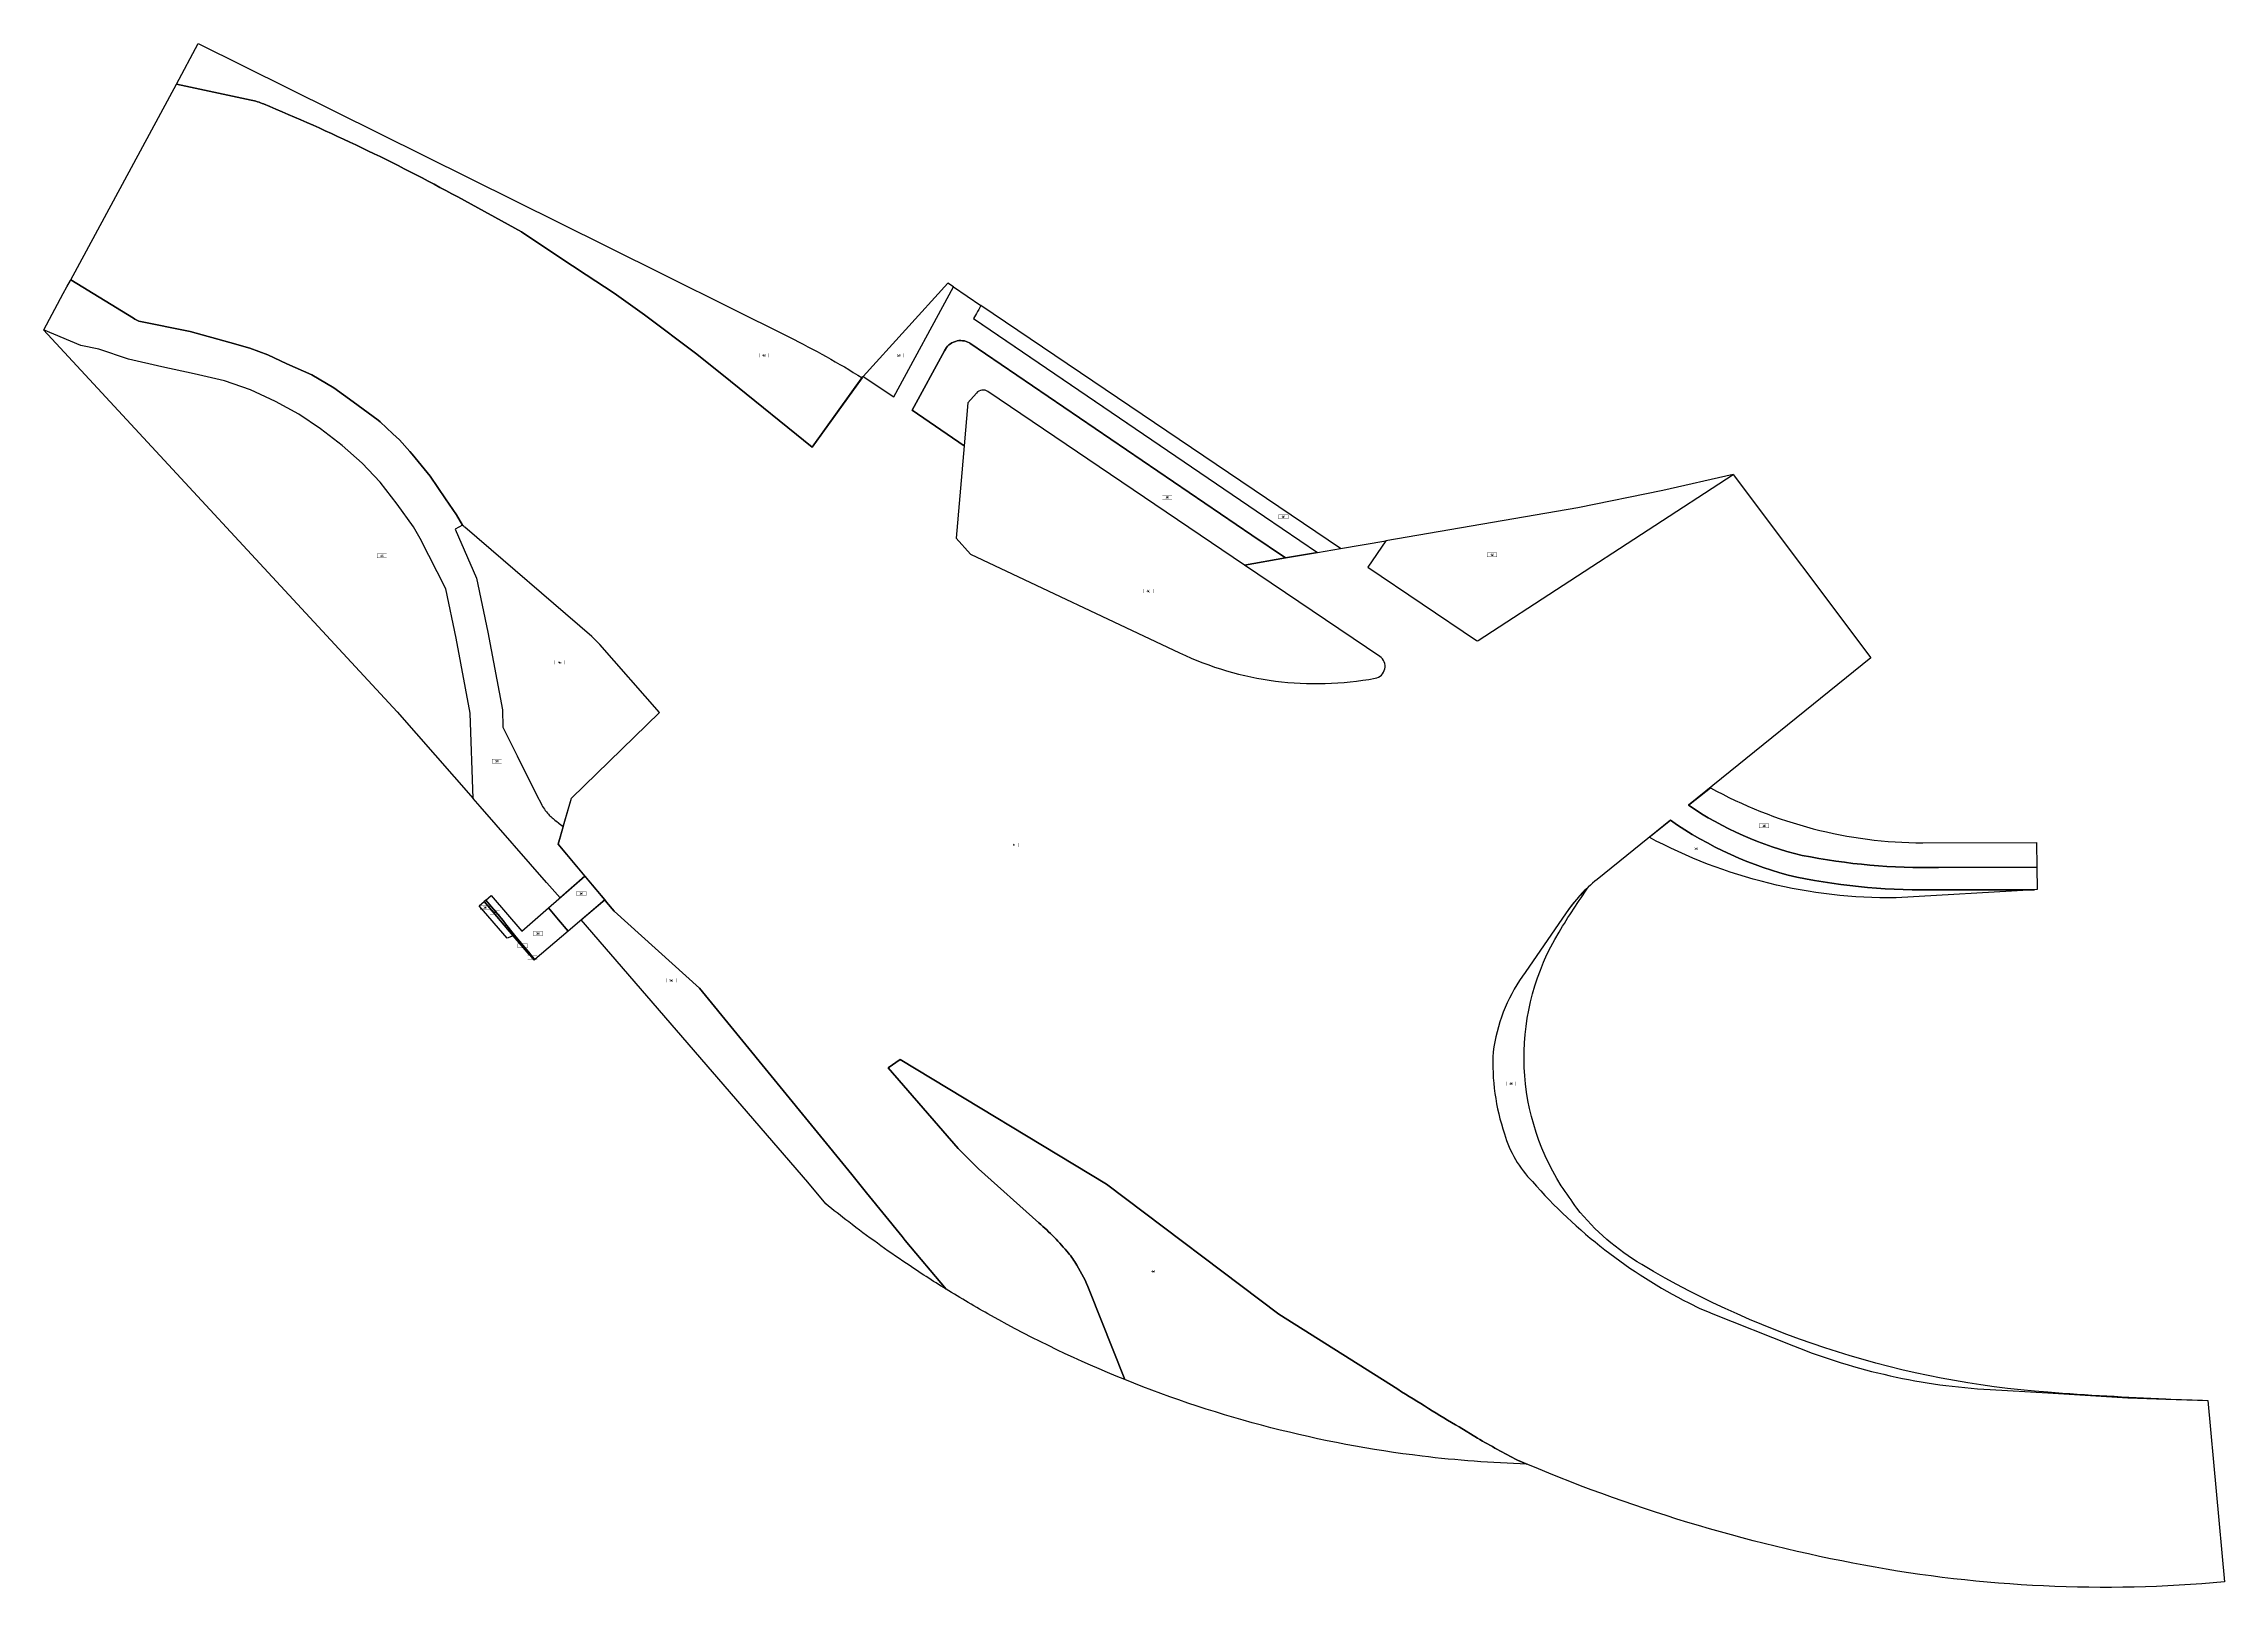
# Model space of a CAD drawing. Header units: metres. Extents: x 185880 to 187240, y 655268 to 656231.
import ezdxf
from ezdxf.enums import TextEntityAlignment as Align

# ---------------------------------------------------------------- set-up
doc = ezdxf.new("R2010")
doc.units = ezdxf.units.M
doc.layers.add('Pcell', color=160, linetype='Continuous')
doc.layers.add('scellno', color=160, linetype='Continuous')
doc.styles.add('mvt-nos', font='mvt-nos.shx')

# ---------------------------------------------------------------- blocks, each defined once
blk = doc.blocks.new('Cellno')
at = {"color": 2}
for points in [[(0, 0.4), (0, -0.4)], [(-0.4, 0), (0.4, 0)]]:
    blk.add_lwpolyline(points, dxfattribs=at)
at = {"layer": 'scellno', "const_width": 0.25}
blk.add_lwpolyline([(6, 2.5), (-6, 2.5), (-6, -2.5), (6, -2.5)], close=True, dxfattribs=at)
at = {"layer": 'scellno', "style": 'mvt-nos'}
blk.add_attdef('CELLNO', text='', height=3, dxfattribs=at).set_placement((0, 0), align=Align.MIDDLE)
at = {"layer": 'scellno', "style": 'mvt-nos', "flags": 1}
for tag, p in [('CODE', (-0.3, -6)), ('AREA', (0.2, -9))]:
    blk.add_attdef(tag, text='', height=2.5, dxfattribs=at).set_placement(p, align=Align.CENTER)

msp = doc.modelspace()

# ---------------------------------------------------------------- linework, layer by layer
at = {"layer": 'Pcell'}
for points in [[(185963.1, 656205.4), (185976.7, 656230.6), (186230.7, 656104.5), (186345.2, 656047.6, -0.023974), (186390.6, 656022.3), (186359.5, 655979), (186308.5, 656020.2), (186287.6, 656037), (186255, 656061.6), (186236, 656075.1), (186218.6, 656086.5), (186201.6, 656097.6), (186178.2, 656113.3), (186138.5, 656135, 0.027242), (186017.4, 656193, 0.04518), (186009.8, 656195.4)], [(186629, 655905.6), (186654.5, 655910), (186674.4, 655913.4), (186688.7, 655915.9), (186717, 655920.7), (186705.8, 655904.3), (186773.5, 655858.6, 0.301532), (186774.6, 655858.6), (186933.5, 655962), (187019.3, 655847.8), (186905.7, 655755.8, 0.088944), (186976.5, 655724.6, 0.054068), (187061.5, 655717.1), (187122.8, 655717.2), (187123, 655703.3), (187121.5, 655703.2), (187061.8, 655703.1, -0.054571), (186973.2, 655711, -0.093567), (186894.4, 655746.6), (186848.7, 655709.6, 0.072017), (186829.4, 655688.7), (186803.8, 655651.6), (186802.2, 655649.3, 0.11778), (186783.9, 655602.1, 0.094283), (186791, 655551, 0.124516), (186808.4, 655521.3, 0.095459), (186905.9, 655445.6), (186912.7, 655442.2), (186918.6, 655439.9), (186919.9, 655439.2), (186971.2, 655418.8, 0.080941), (187093.7, 655391.6), (187129.7, 655389.5), (187179.6, 655386.4), (187203.2, 655385.7, 0.003296), (187229.5, 655384.9), (187239.8, 655271.7, -0.068474), (187015.1, 655282.1, -0.055606), (186799.1, 655347.6, -0.010548), (186774.2, 655361.3), (186762.8, 655368.3, -0.007224), (186724.5, 655391.8), (186650.3, 655438.7), (186543, 655519.6), (186414.2, 655597.4), (186406.9, 655592.2), (186450.4, 655541.8), (186463.2, 655529.2), (186500.7, 655495.5, -0.045089), (186519.2, 655476.7, -0.034198), (186524.4, 655469.2, -0.042648), (186532.1, 655453.8), (186554.3, 655397.8, -0.031733), (186470.8, 655437.8, -0.011088), (186442.9, 655454.2), (186417.5, 655484.5), (186415.5, 655487), (186393.3, 655514.2), (186384.1, 655525.6), (186289.1, 655641.9), (186236, 655689.9), (186231.3, 655695.5), (186230.1, 655696.9), (186230.1, 655696.9), (186201, 655731.6), (186209.3, 655760.3), (186264.2, 655813.7), (186227, 655856.1, 0.034924), (186222, 655861), (186143, 655929.1, -0.010767), (186141.4, 655930.5), (186137.7, 655936.9), (186130.8, 655946.8), (186121.3, 655961), (186110.1, 655974.6), (186108.6, 655976.3), (186102.2, 655983.6), (186098.1, 655987.4), (186090.1, 655994.8), (186088.8, 655995.8), (186073.3, 656007.4), (186061.2, 656016.1), (186047.5, 656024.1), (186032, 656031.1), (186020.2, 656036.7), (186008.9, 656040.7), (185996.5, 656044.4), (185971.6, 656051.2), (185939.7, 656057.5, -0.019649), (185936.4, 656059.4), (185897.2, 656083.4), (185963.1, 656205.4), (186009.8, 656195.4, -0.04518), (186017.4, 656193, -0.027242), (186138.5, 656135), (186178.2, 656113.3), (186201.6, 656097.6), (186218.6, 656086.5), (186236, 656075.1), (186255, 656061.6), (186287.6, 656037), (186308.5, 656020.2), (186359.5, 655979), (186391.1, 656023.1), (186391.2, 656023.2), (186410.3, 656010.4), (186447.6, 656078.9), (186464.6, 656067.4, -0.011473), (186461.8, 656062.3), (186460.1, 656059.2), (186641.5, 655935.8), (186674.4, 655913.4), (186654.5, 655910), (186633.6, 655924.2), (186457.8, 656043.8), (186457.6, 656044, 0.439), (186441.9, 656039.1), (186421.7, 656002.1), (186454.2, 655979.8), (186449.2, 655922.3), (186458.1, 655912.4), (186588.5, 655850.8), (186588.5, 655850.8, 0.157532), (186710.4, 655835, 0.670789), (186713.3, 655848.6), (186629, 655905.6)], [(186688.7, 655915.9), (186464.6, 656067.4, -0.011473), (186461.8, 656062.3), (186460.1, 656059.2), (186460.7, 656058.8), (186641.5, 655935.8), (186674.4, 655913.4), (186688.7, 655915.9)], [(186654.5, 655910), (186629, 655905.6), (186469, 656013.7, 0.378228), (186461.8, 656012.8), (186456.5, 656006.7), (186454.2, 655979.8), (186421.7, 656002.1), (186441.9, 656039.1, -0.439), (186457.6, 656044), (186457.8, 656043.8), (186633.6, 655924.2)], [(186629, 655905.6), (186469, 656013.7, 0.378228), (186461.8, 656012.8), (186456.5, 656006.7), (186454.2, 655979.8), (186449.2, 655922.3), (186458.1, 655912.4), (186588.5, 655850.8), (186588.5, 655850.8, 0.157532), (186710.4, 655835, 0.670789), (186713.3, 655848.6), (186629, 655905.6)], [(186705.8, 655904.3), (186773.5, 655858.6, 0.301532), (186774.6, 655858.6), (186933.5, 655962), (186889.8, 655952), (186836.7, 655941.3), (186717, 655920.7), (186705.8, 655904.3)], [(186141.4, 655930.4), (186136.8, 655928), (186150.2, 655897.4), (186157.2, 655863.8), (186166.3, 655815.4), (186166.6, 655804.6), (186175.6, 655786.7), (186187.8, 655762), (186190.4, 655756.9, 0.084774), (186195.1, 655750.2, 0.015625), (186196.9, 655748.5, 0.011845), (186199.1, 655746.5, 0.003252), (186200.8, 655745.2, 0.000447), (186201, 655745, 0.001338), (186201.7, 655744.5), (186204.2, 655742.5), (186209.3, 655760.3), (186264.2, 655813.7), (186227, 655856.1, 0.034924), (186222, 655861), (186143, 655929.1, -0.010289), (186141.4, 655930.4, -0.010289)], [(186919.4, 655766.8, 0.126154), (187051.8, 655732.4), (187122.6, 655732.6), (187122.8, 655717.2), (187061.5, 655717.1, -0.054068), (186976.5, 655724.6, -0.088944), (186905.7, 655755.8), (186919.4, 655766.8)], [(186881.2, 655735.9), (186894.4, 655746.6, 0.093567), (186973.2, 655711, 0.054571), (187061.8, 655703.1), (187121.5, 655703.2), (187035.1, 655698.1, -0.126242), (186881.2, 655735.9)], [(187203.2, 655385.7, -0.009199), (187129.7, 655389.9, -0.11546), (186876.6, 655469.5, -0.089752), (186836.1, 655504.6, 0.006565), (186826.4, 655518.6, -0.283918), (186825, 655676.8, -0.018187), (186843.6, 655705.2, 0.054952), (186829.4, 655688.7), (186803.8, 655651.6), (186802.2, 655649.3, 0.11778), (186783.9, 655602.1, 0.094283), (186791, 655551, 0.124516), (186808.4, 655521.3, 0.095459), (186905.9, 655445.6), (186912.7, 655442.2), (186918.6, 655439.9), (186919.9, 655439.2), (186971.2, 655418.8, 0.080941), (187093.7, 655391.6), (187129.7, 655389.5), (187179.6, 655386.4), (187203.2, 655385.7)], [(186418.3, 655470.1, -0.015225), (186382.2, 655496.1, -0.006226), (186367.9, 655507.4), (186356.7, 655520.9), (186215.5, 655684.4), (186222.2, 655690.2), (186230.1, 655696.9), (186231.3, 655695.5), (186236, 655689.9), (186289.1, 655641.9), (186384.1, 655525.6), (186393.3, 655514.2), (186415.5, 655487), (186417.5, 655484.5), (186442.9, 655454.2, -0.010015), (186418.3, 655470.1)], [(186173.1, 655674.5), (186173.8, 655674.8), (186176.9, 655671.1), (186183.6, 655663.3), (186184, 655662.8, 0.016906), (186183.1, 655662.9), (186173.1, 655674.5)], [(186183.1, 655662.9), (186186.2, 655659.3), (186186.6, 655659.6), (186184, 655662.8, 0.016906)], [(186554.3, 655397.8), (186532.1, 655453.8, 0.042648), (186524.4, 655469.2, 0.034198), (186519.2, 655476.7, 0.045089), (186500.7, 655495.5), (186463.2, 655529.2), (186450.4, 655541.8), (186406.9, 655592.2), (186414.2, 655597.4), (186543, 655519.6), (186650.3, 655438.7), (186724.5, 655391.8, 0.007224), (186762.8, 655368.3), (186774.2, 655361.3, 0.010548), (186799.1, 655347.6, 0.001542), (186804.9, 655345.2, -0.000002), (186804.9, 655345.2, -0.02235), (186739.6, 655350.1, -0.065754), (186554.3, 655397.8)]]:
    msp.add_lwpolyline(points, format="xyb", close=True, dxfattribs=at)
at = {"layer": 'Pcell', "flags": 128}
msp.add_lwpolyline([(186141.4, 655930.4), (186136.8, 655928), (186150.2, 655897.4), (186157.2, 655863.8), (186166.3, 655815.4), (186166.6, 655804.6), (186175.6, 655786.7), (186187.8, 655762), (186190.4, 655756.9, 0.084774), (186195.1, 655750.2, 0.015625), (186196.9, 655748.5, 0.011845), (186199.1, 655746.5, 0.005036), (186201.7, 655744.5), (186204.2, 655742.5), (186201, 655731.6), (186217.8, 655711.6), (186202.3, 655698.1), (186194, 655707.5), (186193.9, 655707.7), (186152.5, 655755), (186148.2, 655760), (186146.3, 655813.2), (186137.6, 655859.9), (186131.1, 655890.7), (186115.1, 655922.2), (186110.9, 655929.3), (186100.7, 655943.6), (186090.1, 655957.2), (186078.9, 655969.1), (186066.4, 655980), (186052.9, 655990.5), (186039.4, 655999.7), (186024.8, 656007.5), (186009.3, 656014.9), (185993, 656020.4), (185974.2, 656024.7), (185954.1, 656029.1), (185933.2, 656034), (185914.7, 656040.2), (185903.6, 656042.5), (185880.3, 656052.2), (185880.4, 656052.3), (185892.6, 656074.8), (185894.8, 656079), (185897, 656083), (185897.2, 656083.4), (185936.4, 656059.4, 0.019649), (185939.7, 656057.5), (185971.6, 656051.2), (185996.5, 656044.4), (186008.9, 656040.7), (186020.2, 656036.7), (186032, 656031.1), (186047.5, 656024.1), (186061.2, 656016.1), (186073.3, 656007.4), (186088.8, 655995.8), (186090.1, 655994.8), (186098.1, 655987.4), (186102.2, 655983.6), (186108.6, 655976.3), (186110.1, 655974.6), (186121.3, 655961), (186130.8, 655946.8), (186137.7, 655936.9), (186141.4, 655930.5, 0.000478), (186141.4, 655930.4)], format="xyb", close=True, dxfattribs=at)
at = {"layer": 'Pcell'}
for points in [[(186447.6, 656078.9), (186444.1, 656081.2), (186391.2, 656023.2), (186410.3, 656010.4)], [(186039.4, 655999.7), (186024.8, 656007.5), (186009.3, 656014.9), (185993, 656020.4), (185974.2, 656024.7), (185954.1, 656029.1), (185933.2, 656034), (185914.7, 656040.2), (185903.6, 656042.5), (185880.3, 656052.2), (186100.8, 655814.1), (186148.2, 655760), (186146.3, 655813.2), (186137.6, 655859.9), (186131.1, 655890.7), (186115.1, 655922.2), (186110.9, 655929.3), (186100.7, 655943.6), (186090.1, 655957.2), (186078.9, 655969.1), (186066.4, 655980), (186052.9, 655990.5)], [(186230.1, 655696.9), (186207.3, 655677.4), (186201.3, 655684.5), (186195.1, 655691.9), (186217.8, 655711.6)], [(186173.1, 655674.5), (186173.1, 655674.5), (186169.2, 655673), (186151.9, 655693.2), (186154.9, 655695.8), (186173.1, 655674.5)], [(186154.9, 655695.8), (186155.9, 655696.7), (186166.7, 655684.1), (186168.3, 655681.9), (186173.8, 655674.8), (186173.1, 655674.5), (186154.9, 655695.8), (186155.9, 655696.7)], [(186178.5, 655677.4), (186195.1, 655691.9), (186201.3, 655684.5), (186207.3, 655677.4), (186186.6, 655659.6), (186184, 655662.8), (186183.6, 655663.3), (186176.9, 655671.1), (186173.8, 655674.8), (186168.3, 655681.9), (186166.7, 655684.1), (186155.9, 655696.7), (186155.9, 655696.7), (186159.4, 655699.6)]]:
    msp.add_lwpolyline(points, close=True, dxfattribs=at)

# ---------------------------------------------------------------- block references
at = {"layer": 'scellno', "xscale": 0.5, "yscale": 0.5, "zscale": 0.5}
for p, values in [((186329.4, 656036.3), {'CELLNO': '40'}), ((186413.4, 656036.3), {'CELLNO': '10'}), ((186580.7, 655947.9), {'CELLNO': '11'}), ((186653.1, 655935.6), {'CELLNO': '12'}), ((186091.2, 655911.3), {'CELLNO': '46'}), ((186783.2, 655912), {'CELLNO': '42'}), ((186569, 655889.4), {'CELLNO': '41'}), ((186202, 655844.9), {'CELLNO': '45'}), ((186162.9, 655783.3), {'CELLNO': '50'}), ((186952.8, 655743), {'CELLNO': '13'}), ((186485.1, 655731.1), {'CELLNO': '1'}), ((186910.3, 655728.8), {'CELLNO': '14'}), ((186215.5, 655700.8), {'CELLNO': '15'}), ((186155.5, 655692.1), {'CELLNO': '20'}), ((186161.6, 655689.2), {'CELLNO': '17'}), ((186188.5, 655675.9), {'CELLNO': '30'}), ((186179, 655668.2), {'CELLNO': '2'}), ((186185.1, 655661), {'CELLNO': '16'}), ((186271.6, 655646.7), {'CELLNO': '51'}), ((186795.1, 655582.3), {'CELLNO': '43'}), ((186572, 655465.3), {'CELLNO': '44'})]:
    msp.add_blockref('Cellno', p, dxfattribs=at).add_auto_attribs(values)

doc.saveas('drawing.dxf')
